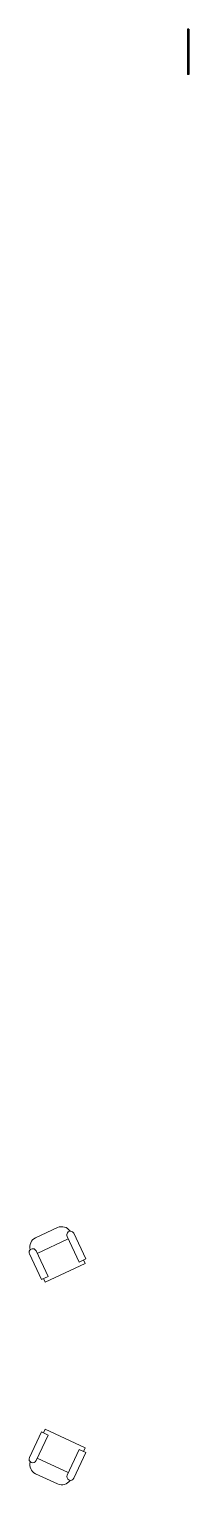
# Model space of a CAD drawing. Header units: millimetres. Extents: x -106 to 2534, y 21 to 2786.
# Drawn here: x 1194.95 to 1197.41, y 1369.23 to 1391.62 of the extents above; entities that cross this region are included whole.
import ezdxf

# ---------------------------------------------------------------- set-up
doc = ezdxf.new("R2010")
doc.units = ezdxf.units.MM
doc.layers.add('MOBILIARIO', color=132, linetype='Continuous', lineweight=20)
doc.layers.add('varanda', color=240, linetype='Continuous', lineweight=25)

msp = doc.modelspace()

# ---------------------------------------------------------------- hatches: boundary and pattern name
at = {"layer": 'varanda'}
h = msp.add_hatch(color=1, dxfattribs=at)
h.set_gradient(color1=(240, 15, 15), color2=(221, 14, 14), one_color=1, tint=0.46)
h.paths.add_polyline_path([(1197.406, 1391.625), (1197.386, 1391.625), (1197.386, 1390.926), (1197.406, 1390.926)])

# ---------------------------------------------------------------- linework, layer by layer
at = {"layer": 'MOBILIARIO'}
for p, q in [((1195.384, 1373.188), (1195.045, 1373.03)), ((1195.531, 1373.052), (1195.715, 1372.657)), ((1195.634, 1373.1), (1195.818, 1372.705)), ((1195.054, 1372.83), (1195.238, 1372.435)), ((1195.549, 1373.014), (1195.072, 1372.791)), ((1194.951, 1372.782), (1195.135, 1372.387)), ((1195.81, 1372.633), (1195.195, 1372.346)), ((1195.818, 1372.705), (1195.715, 1372.657)), ((1195.784, 1372.689), (1195.81, 1372.633)), ((1195.238, 1372.435), (1195.135, 1372.387)), ((1195.169, 1372.403), (1195.195, 1372.346)), ((1194.951, 1369.65), (1195.135, 1370.044)), ((1195.054, 1369.602), (1195.238, 1369.996)), ((1195.238, 1369.996), (1195.135, 1370.044)), ((1195.169, 1370.028), (1195.195, 1370.085)), ((1195.81, 1369.799), (1195.195, 1370.085)), ((1195.531, 1369.38), (1195.715, 1369.774)), ((1195.634, 1369.332), (1195.818, 1369.726)), ((1195.818, 1369.726), (1195.715, 1369.774)), ((1195.784, 1369.742), (1195.81, 1369.799)), ((1195.549, 1369.418), (1195.072, 1369.64)), ((1195.384, 1369.243), (1195.045, 1369.401))]:
    msp.add_line(p, q, dxfattribs=at)
for centre, radius, start, end in [((1195.448, 1373.05), 0.152, 32.7267, 114.9666), ((1195.583, 1373.076), 0.0569, 24.9666, 204.9666), ((1195.002, 1372.806), 0.0569, 24.9666, 204.9666), ((1195.109, 1372.892), 0.152, 114.9666, 197.2065), ((1195.002, 1369.626), 0.0569, 155.0334, 335.0334), ((1195.109, 1369.539), 0.152, 162.7935, 245.0334), ((1195.448, 1369.381), 0.152, 245.0334, 327.2733), ((1195.583, 1369.356), 0.0569, 155.0334, 335.0334)]:
    msp.add_arc(centre, radius, start, end, dxfattribs=at)
at = {"layer": 'varanda'}
for p, q in [((1197.386, 1391.625), (1197.386, 1390.926)), ((1197.406, 1391.625), (1197.386, 1391.625)), ((1197.406, 1391.625), (1197.406, 1390.926)), ((1197.406, 1390.926), (1197.406, 1391.625)), ((1197.406, 1390.926), (1197.386, 1390.926))]:
    msp.add_line(p, q, dxfattribs=at)

doc.saveas('drawing.dxf')
